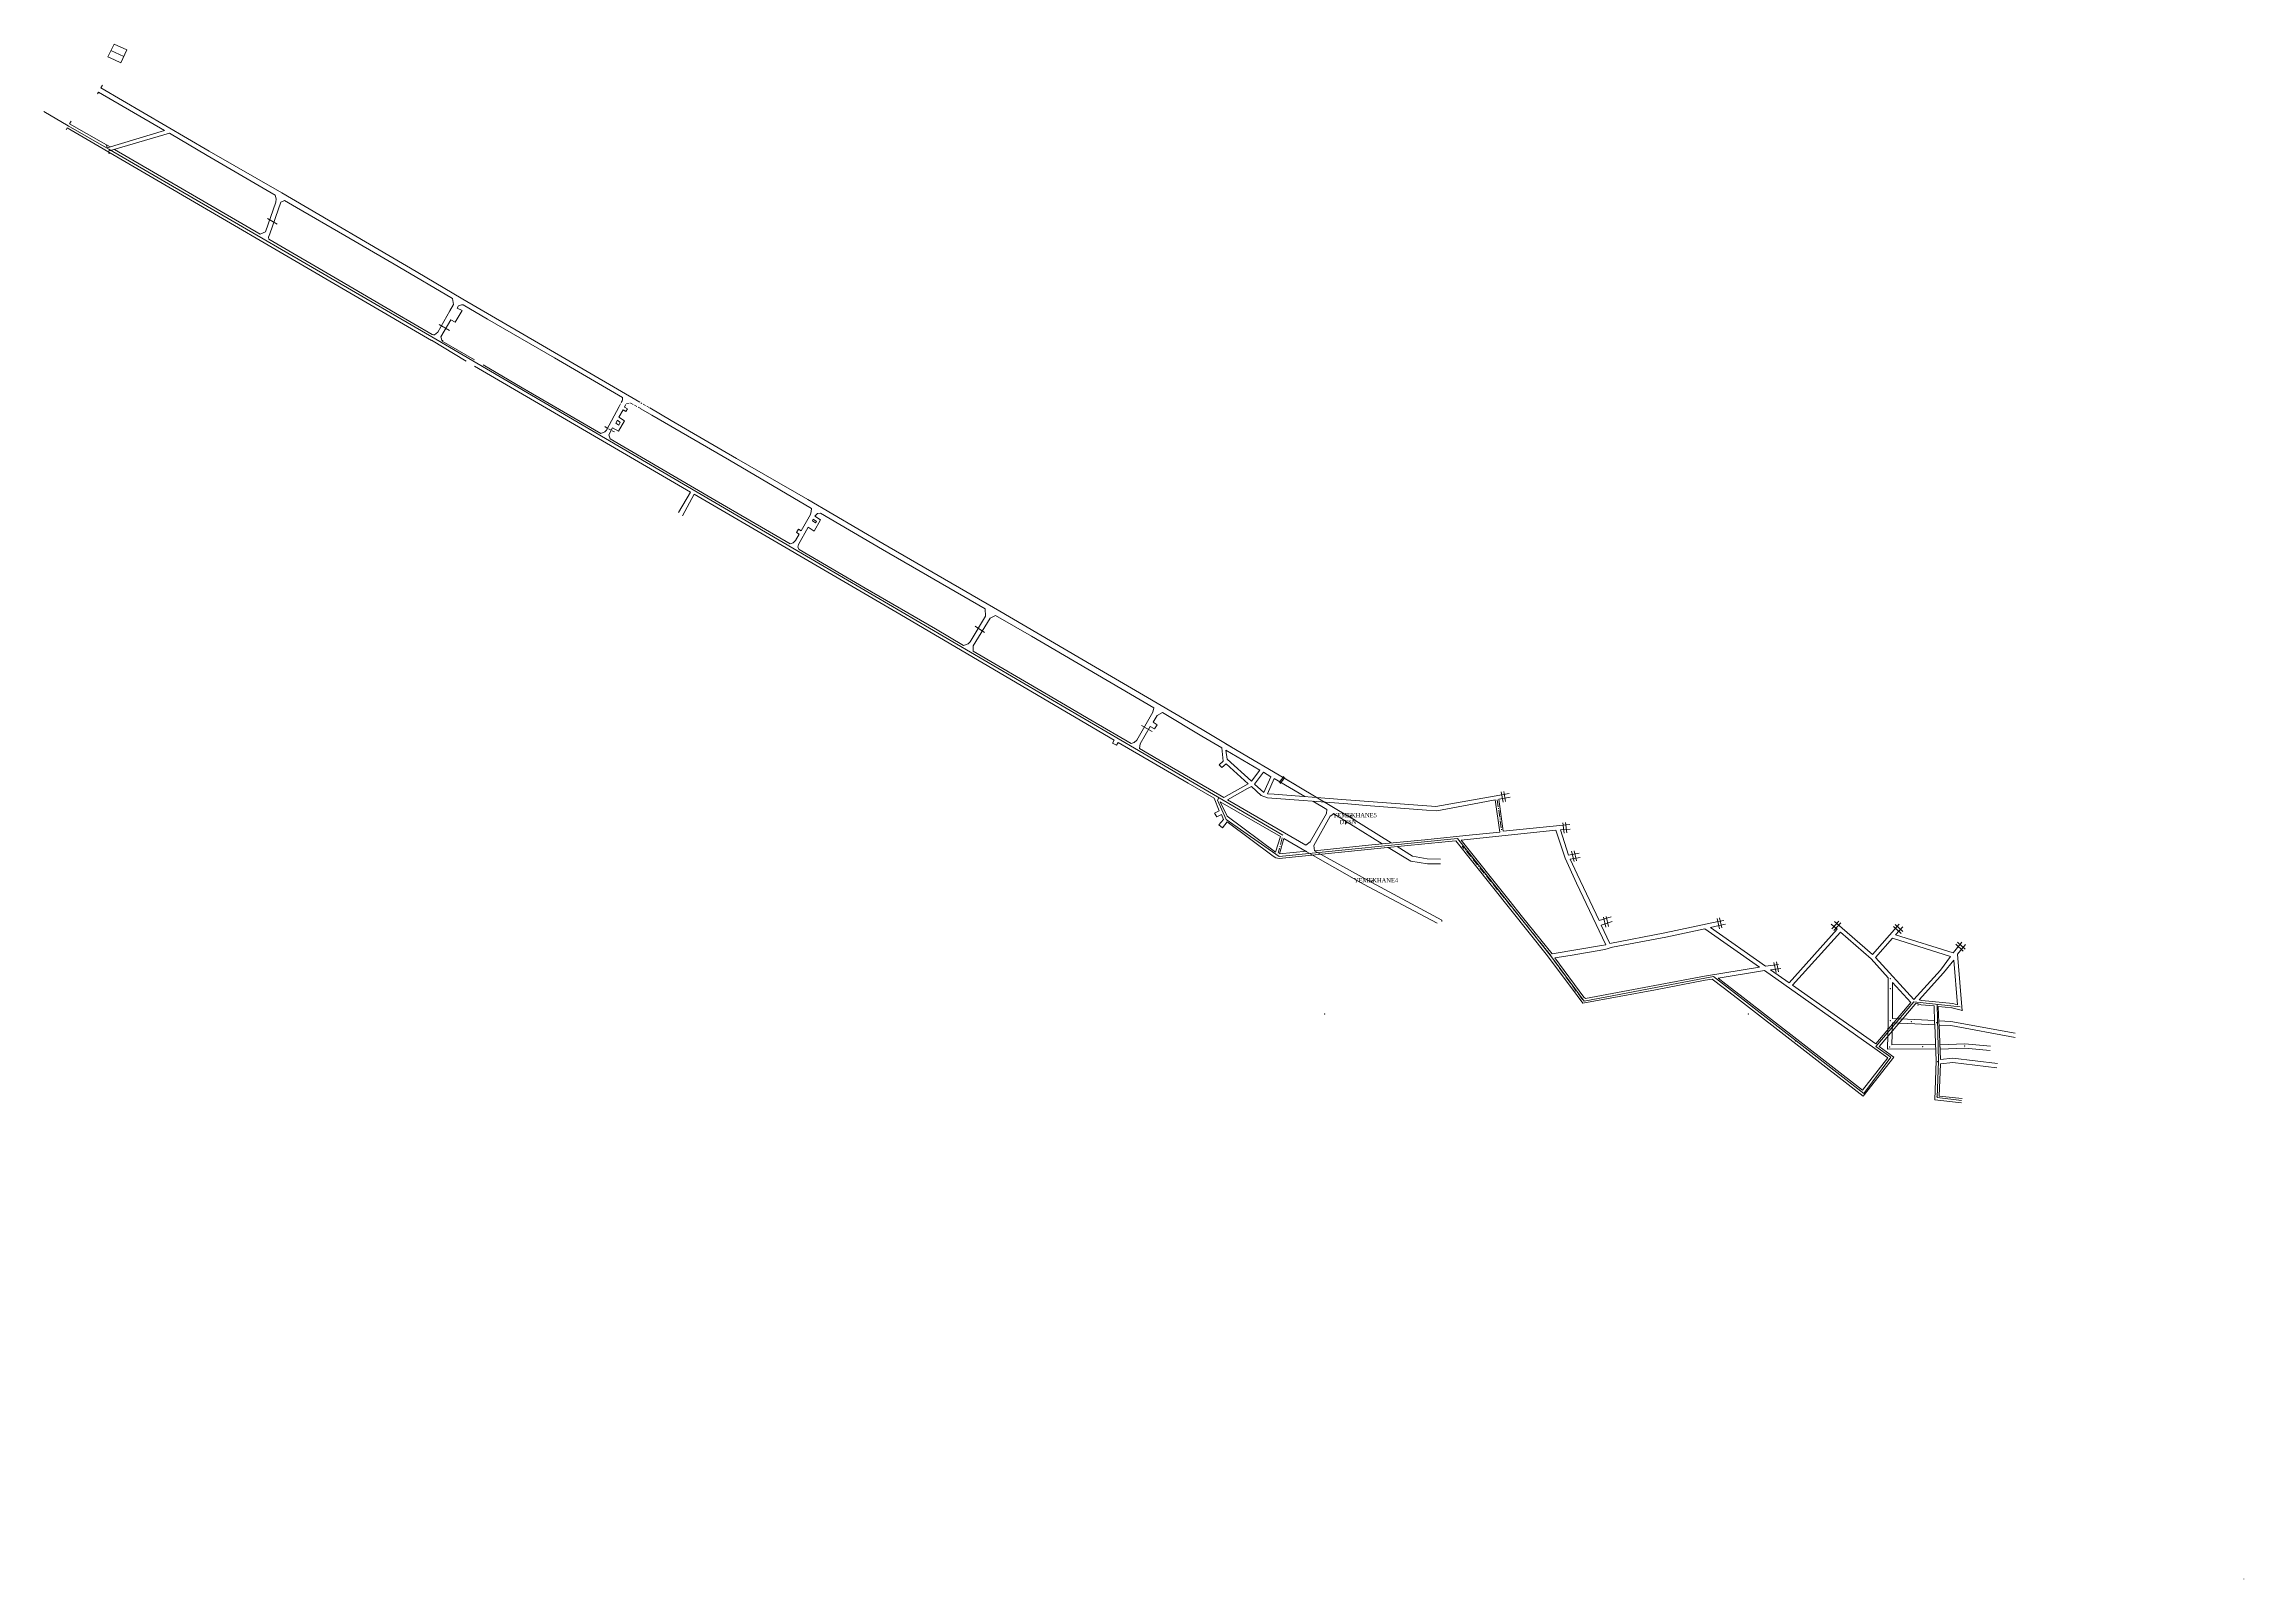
# Model space of a CAD drawing. Header units: millimetres. Extents: x 580294 to 581851, y 4179100 to 4180187.
import ezdxf

# ---------------------------------------------------------------- set-up
doc = ezdxf.new("R2010")
doc.units = ezdxf.units.MM
doc.header["$MEASUREMENT"] = 0
doc.layers.get('0').update_dxf_attribs({"color": 5, "lineweight": 0})
for name, color, linetype, lineweight in [('2016_BACA', 5, 'Continuous', 0), ('BACA', 18, 'Continuous', 0), ('BACA_2016', 18, 'Continuous', 0), ('BC', 18, 'Continuous', 0), ('DESANDRE', 5, 'Continuous', 0), ('GEOFENCE', 2, 'Continuous', 0), ('INIT_COORD', 7, 'Continuous', 0), ('ISARET_KIR', 6, 'Continuous', 0), ('TAS_BACA', 5, 'Continuous', 0)]:
    doc.layers.add(name, color=color, linetype=linetype, lineweight=lineweight)
doc.styles.get("Standard").update_dxf_attribs({"font": 'TIMES.TTF.SHX'})

msp = doc.modelspace()

# ---------------------------------------------------------------- linework, layer by layer
for p, q in [((580339, 4180177.5), (580343.3, 4180186.5)), ((580343.3, 4180186.5), (580352.4, 4180182.5)), ((580343.6, 4180175.4), (580339, 4180177.5)), ((580343.6, 4180175.4), (580348.1, 4180173.2)), ((580348.1, 4180173.2), (580352.4, 4180182.5))]:
    msp.add_line(p, q)
at = {"linetype": 'Continuous'}
for p in [(580575.9, 4179976.5), (581200, 4179500), (581500, 4179500)]:
    msp.add_point(p, dxfattribs=at)
at = {"layer": '2016_BACA', "lineweight": 0}
for p, q in [((581599, 4179517.9), (581598.9, 4179495.2)), ((581599, 4179525.6), (581599, 4179517.9)), ((581602, 4179517.9), (581601.9, 4179496.7)), ((581602, 4179522.3), (581602, 4179517.9)), ((581631.4, 4179505.6), (581631.8, 4179493.8)), ((581634.4, 4179505.3), (581634.8, 4179493.9)), ((581601.9, 4179496.7), (581617.8, 4179496)), ((581601.9, 4179493.7), (581617.8, 4179493)), ((581617.8, 4179496, -27.8), (581631.7, 4179495.3, -27.3)), ((581617.8, 4179493, -27.8), (581631.9, 4179492.3, -27.3)), ((581631.8, 4179493.8), (581631.9, 4179492.3)), ((581634.7, 4179495.1, -27.2), (581643.2, 4179494.7, -26.9)), ((581634.8, 4179493.9), (581634.9, 4179492.1)), ((581598.5, 4179475), (581632.6, 4179475.3)), ((581601.5, 4179478.1), (581632.5, 4179478.3)), ((581635.5, 4179478), (581635.7, 4179478)), ((581635.7, 4179475), (581635.7, 4179475))]:
    msp.add_line(p, q, dxfattribs=at)
at = {"layer": '2016_BACA', "linetype": 'Continuous'}
for p in [(581600.5, 4179524.9, -20), (581600.5, 4179517.9, -22), (581617, 4179508.5, -23.9), (581620.1, 4179506.2, -24.5), (581600.4, 4179495.2, -33), (581615.4, 4179494.6, -34.2), (581633.3, 4179493.9, -28.4), (581600, 4179476.5, -41.6), (581623.3, 4179476.7, -43.3), (581635.7, 4179476.5, -41.8), (581653.1, 4179477.3, -41.7), (581633.9, 4179466.1, -42.7), (581633.5, 4179441.3, -49.9)]:
    msp.add_point(p, dxfattribs=at)
at = {"layer": 'BACA', "color": 5, "lineweight": 0}
for p, q in [((580335, 4180157.4), (580334, 4180155.5)), ((580334, 4180155.5), (580410.6, 4180110.8)), ((580332.3, 4180152.5), (580331.5, 4180151.3)), ((580378.9, 4180125.3), (580332.3, 4180152.5)), ((580310, 4180127.2), (580309.3, 4180125.9)), ((580568, 4179976.7), (580310, 4180127.2)), ((580312.9, 4180131.9), (580311.8, 4180130.1)), ((580311.8, 4180130.1), (580335.9, 4180116.3)), ((580338.5, 4180113.1), (580378.9, 4180125.3)), ((580382.6, 4180123.4), (580339.2, 4180110.6)), ((580409.3, 4180107.6), (580382.6, 4180123.4)), ((580337.9, 4180115), (580338.5, 4180113.1)), ((580343.5, 4180111.9), (580446.6, 4180052)), ((580457.3, 4180079.6), (580409.3, 4180107.6)), ((580410.6, 4180110.8), (580462.1, 4180081.1)), ((580458, 4180077), (580457.3, 4180079.6)), ((580457.8, 4180074.6), (580458, 4180077)), ((580463.9, 4180075.8), (580461.4, 4180074.7)), ((580462.1, 4180081.1), (580557.1, 4180025.5)), ((580472.4, 4180070.9), (580463.9, 4180075.8)), ((580450.5, 4180053.5), (580457.8, 4180074.6)), ((580452, 4180063.1), (580458.7, 4180059)), ((580461.4, 4180074.7), (580453.5, 4180052.1)), ((580506.7, 4180050.9), (580472.4, 4180070.9)), ((580446.6, 4180052), (580450.5, 4180053.5)), ((580453.5, 4180052.1), (580452.7, 4180049.7)), ((580452.7, 4180049.7), (580452.8, 4180048.5)), ((580452.8, 4180048.5), (580502.6, 4180019.3)), ((580544.4, 4180029), (580506.7, 4180050.9)), ((580582.9, 4180006.3), (580544.4, 4180029)), ((580502.6, 4180019.3), (580542.4, 4179996)), ((580557.1, 4180025.5), (580590.2, 4180006)), ((580583.5, 4180002.2), (580580.9, 4179997.7)), ((580582.9, 4180006.3), (580583.5, 4180002.2)), ((580589.7, 4179997.9), (580584.8, 4179989.6)), ((580586.1, 4179999.6), (580589.7, 4179997.9)), ((580589.2, 4180001.9), (580587, 4180001.1)), ((580630.6, 4179982.4), (580590.2, 4180006)), ((580607.7, 4179991.8), (580590.4, 4180001.9)), ((580542.4, 4179996), (580568.4, 4179980.9)), ((580572.4, 4179982.6), (580570.1, 4179980.7)), ((580576.7, 4179990.1), (580572.4, 4179982.6)), ((580573.4, 4179988), (580580.8, 4179983.7)), ((580581.7, 4179991.4), (580574.6, 4179979.2)), ((580580.9, 4179997.7), (580576.7, 4179990.1)), ((580584.8, 4179989.6), (580581.7, 4179991.4)), ((580655, 4179964.4), (580607.7, 4179991.8)), ((580715.3, 4179932.9), (580630.6, 4179982.4)), ((580567.9, 4179976.8), (580592.4, 4179962)), ((580568.4, 4179980.9), (580569.3, 4179980.7)), ((580569.3, 4179980.7), (580570.3, 4179980.7)), ((580574.6, 4179979.2), (580575.6, 4179976.3)), ((580575.6, 4179976.3), (580598.4, 4179963)), ((580598.5, 4179958.4), (580751.3, 4179869.2)), ((580604.5, 4179959.4), (580632.2, 4179943.2)), ((580703.2, 4179936.2), (580655, 4179964.4)), ((580632.2, 4179943.2), (580687.8, 4179910.8)), ((580703.1, 4179934.4), (580703.2, 4179936.2)), ((580691.8, 4179913.2), (580700.8, 4179930)), ((580698.4, 4179918.2), (580699.5, 4179920.3)), ((580699.5, 4179920.3), (580701.5, 4179918.7)), ((580703.7, 4179927.5), (580700.5, 4179922.3)), ((580700.5, 4179922.3), (580704.5, 4179919.7)), ((580700.8, 4179930, -14.1), (580701.7, 4179931.8, -14.2)), ((580702.2, 4179932.7, -14.1), (580702.8, 4179933.9, -14.2)), ((580702.8, 4179933.9), (580703.1, 4179934.4)), ((580705.5, 4179926.5), (580703.7, 4179927.5)), ((580704.5, 4179929.6, -14.1), (580705.5, 4179931.4, -14.2)), ((580704.5, 4179929.6), (580704.5, 4179929.5)), ((580704.5, 4179929.5), (580706.7, 4179928.2)), ((580706.7, 4179928.2), (580705.5, 4179926.5)), ((580705.9, 4179932, -14.1), (580707.9, 4179932.2, -14.2)), ((580708.9, 4179932.3, -14.1), (580709, 4179932.3, -14.2)), ((580709, 4179932.3, -14.1), (580710.7, 4179931.4, -14.2)), ((580711.6, 4179930.9, -14.1), (580713.3, 4179929.9, -14.2)), ((580714.2, 4179929.4, -14.1), (580716, 4179928.5, -14.2)), ((580716.8, 4179932.1, -14.1), (580716, 4179932.6, -14.2)), ((580724, 4179923.7), (580716.2, 4179928.4)), ((580719.4, 4179930.7, -14.1), (580717.7, 4179931.6, -14.2)), ((580722, 4179929.2, -14.1), (580720.3, 4179930.2, -14.2)), ((580737.6, 4179920.1), (580722.4, 4179929)), ((580778.9, 4179891.9), (580724, 4179923.7)), ((580783.9, 4179893.2), (580737.6, 4179920.1)), ((580687.8, 4179910.8), (580690.6, 4179911.9)), ((580690.6, 4179911.9), (580691.8, 4179913.2)), ((580690.7, 4179915.7, -14.1), (580692.4, 4179914.7, -14.2)), ((580693.3, 4179914.2, -14.1), (580695.1, 4179913.3, -14.2)), ((580696.1, 4179914.9), (580693.5, 4179909.8)), ((580693.5, 4179909.8), (580694.4, 4179907.1)), ((580694.4, 4179907.1), (580766.7, 4179864.8)), ((580695.9, 4179912.8, -14.1), (580697.5, 4179911.9, -14.2)), ((580700.4, 4179912.6), (580696.1, 4179914.9)), ((580700.5, 4179916.7), (580698.4, 4179918.2)), ((580704.5, 4179919.7), (580700.4, 4179912.6)), ((580701.5, 4179918.7), (580700.5, 4179916.7)), ((580837, 4179857.8), (580778.9, 4179891.9)), ((580834.2, 4179864.1), (580783.9, 4179893.2)), ((580751.3, 4179869.2), (580742.7, 4179854.8)), ((580745.7, 4179852.6), (580753.8, 4179867.8)), ((580753.8, 4179867.8), (580896.6, 4179784.5)), ((580766.7, 4179864.8), (580821.8, 4179832.7)), ((580887.3, 4179833), (580834.2, 4179864.1)), ((580836.7, 4179855.7), (580837, 4179857.8)), ((580826.3, 4179840.8), (580827.7, 4179843.1)), ((580834.5, 4179844.5), (580827.7, 4179832.3)), ((580827.7, 4179843.1), (580829.5, 4179842)), ((580829.5, 4179842), (580836.2, 4179853.6)), ((580838.9, 4179841.6), (580834.5, 4179844.5)), ((580836.2, 4179853.6), (580836.7, 4179855.7)), ((580838.2, 4179850.2), (580837.6, 4179849)), ((580837.6, 4179849), (580839.8, 4179847.5)), ((580840.4, 4179848.6), (580838.2, 4179850.2)), ((580843.2, 4179849.7), (580838.9, 4179841.6)), ((580841.2, 4179854.3), (580839.2, 4179852.3)), ((580839.2, 4179852.3), (580843.2, 4179849.7)), ((580839.8, 4179847.5), (580840.4, 4179848.6)), ((580843.3, 4179854.5), (580841.2, 4179854.3)), ((580887.1, 4179828.8), (580843.3, 4179854.5)), ((580821.8, 4179832.7), (580823.9, 4179833.4)), ((580823.9, 4179833.4), (580825.6, 4179835)), ((580825.6, 4179835), (580828.1, 4179839.6)), ((580828.1, 4179839.6), (580826.3, 4179840.8)), ((580827.7, 4179832.3), (580827.2, 4179830.4)), ((580827.2, 4179830.4), (580828.1, 4179828.8)), ((580828.1, 4179828.8), (580875, 4179801.4)), ((580959.8, 4179786.7), (580887.1, 4179828.8)), ((580970.1, 4179785.1), (580887.3, 4179833)), ((580875, 4179801.4), (580924.7, 4179772.6)), ((580896.6, 4179784.5), (581051.2, 4179693.8)), ((580949.1, 4179763.3), (580960, 4179781.6)), ((580963.4, 4179780.1), (580951.3, 4179760.5)), ((580960, 4179781.6), (580959.8, 4179786.7)), ((580967.1, 4179782.1), (580963.4, 4179780.1)), ((580992.5, 4179767.3), (580967.1, 4179782.1)), ((581006.1, 4179764.1), (580970.1, 4179785.1)), ((580924.7, 4179772.6), (580944.6, 4179760.8)), ((580952.8, 4179774.4), (580959.3, 4179769.9)), ((581079.2, 4179716.7), (580992.5, 4179767.3)), ((580944.6, 4179760.8), (580947.7, 4179761.9)), ((580947.7, 4179761.9), (580949.1, 4179763.3)), ((580951.3, 4179760.5), (580951.3, 4179756.7)), ((580951.3, 4179756.7), (581003.1, 4179726.5)), ((581037.8, 4179745.4), (581006.1, 4179764.1)), ((581071.8, 4179725.7), (581037.8, 4179745.4)), ((581003.1, 4179726.5), (581035.5, 4179707.4)), ((581113.3, 4179701.3), (581071.8, 4179725.7)), ((581035.5, 4179707.4), (581063.2, 4179691.4)), ((581067.1, 4179693.8), (581078.5, 4179713.5)), ((581069.5, 4179691.1), (581076.7, 4179703.5)), ((581070.4, 4179704.1), (581077.9, 4179699.8)), ((581076.7, 4179703.5), (581079.7, 4179701.8)), ((581078.5, 4179713.5), (581079.2, 4179716.7)), ((581078.7, 4179706.4), (581081.5, 4179711.3)), ((581081.6, 4179704.6), (581078.7, 4179706.4)), ((581079.7, 4179701.8), (581081.6, 4179704.6)), ((581081.5, 4179711.3), (581085.4, 4179713.3)), ((581085.4, 4179713.3), (581113.2, 4179696.7)), ((581051.2, 4179693.8), (581050, 4179691.6)), ((581050, 4179691.6), (581052.7, 4179690.2)), ((581052.7, 4179690.2), (581053.9, 4179692.2)), ((581053.9, 4179692.2), (581103.5, 4179663.3)), ((581063.2, 4179691.4), (581065.2, 4179692)), ((581065.2, 4179692), (581067.1, 4179693.8)), ((581069.1, 4179687.9), (581069.5, 4179691.1)), ((581082.8, 4179679.9), (581069.1, 4179687.9)), ((581113.2, 4179696.7), (581127.2, 4179688.4)), ((581134.7, 4179688.5), (581113.3, 4179701.3)), ((581127.2, 4179688.4), (581128.2, 4179679)), ((581130.1, 4179686.7), (581131.2, 4179680.2)), ((581154.2, 4179672.5), (581130.1, 4179686.7)), ((581118.6, 4179659), (581082.8, 4179679.9)), ((581128.2, 4179679), (581125.4, 4179676.2)), ((581125.4, 4179676.2), (581127.4, 4179674.4)), ((581127.4, 4179674.4), (581130.3, 4179677.1)), ((581130.3, 4179677.1), (581146, 4179662.9)), ((581131.2, 4179680.2), (581148.2, 4179664.8)), ((581162.1, 4179667.9), (581156.9, 4179671)), ((581103.5, 4179663.3), (581121.8, 4179652.7)), ((581128.8, 4179653.1), (581118.6, 4179659)), ((581148.2, 4179660.9), (581155.2, 4179654.6)), ((581150.5, 4179662.7), (581157, 4179656.8)), ((581157, 4179656.8), (581162.1, 4179667.9)), ((581159.7, 4179655.8), (581164.3, 4179666.6)), ((581164.3, 4179655.6), (581159.7, 4179655.8)), ((581164.3, 4179666.6), (581186, 4179653.8)), ((581212.2, 4179651.8), (581164.3, 4179655.6)), ((581167.8, 4179663.9), (581171.1, 4179668.1)), ((581168.6, 4179663.1), (581171.9, 4179667.3)), ((581121.8, 4179652.7), (581125.5, 4179643.7)), ((581125.5, 4179643.7), (581122.2, 4179642.1)), ((581122.2, 4179642.1), (581123.8, 4179639.4)), ((581123.8, 4179639.4), (581127, 4179641.1)), ((581126.2, 4179650.1), (581131, 4179640)), ((581168.8, 4179625.6), (581126.2, 4179650.1)), ((581127, 4179641.1), (581128.6, 4179637.7)), ((581131, 4179640), (581165.3, 4179614.4)), ((581152.2, 4179639.4), (581131.4, 4179651.5)), ((581155.2, 4179654.6), (581159.6, 4179653)), ((581159.6, 4179653), (581216.4, 4179648.7)), ((581278.8, 4179646.7), (581212.2, 4179651.8)), ((581216.4, 4179648.7), (581229.4, 4179647.6)), ((581229.4, 4179647.6), (581272.2, 4179644.2)), ((581272.2, 4179644.2), (581279.6, 4179643.7)), ((581309.7, 4179649.5), (581320.8, 4179651.6)), ((581320.8, 4179651.6), (581324, 4179628.6)), ((581326.4, 4179629.3), (581323.3, 4179651.9)), ((581128.6, 4179637.7), (581125.2, 4179633.9)), ((581125.2, 4179633.9), (581127.8, 4179631.8)), ((581127.8, 4179631.8), (581131.1, 4179636)), ((581131.1, 4179636), (581163.6, 4179611.6)), ((581186.7, 4179619.4), (581152.2, 4179639.4)), ((581165.3, 4179614.4), (581168.8, 4179625.6)), ((581366.9, 4179630.2), (581373.8, 4179630.8)), ((581163.6, 4179611.6), (581165.6, 4179610.4)), ((581165.6, 4179610.4), (581167.8, 4179610)), ((581167.8, 4179610), (581242.1, 4179617.5)), ((581171.3, 4179624.1), (581168.2, 4179613.2)), ((581168.2, 4179613.2), (581187.5, 4179615.1)), ((581187.1, 4179615), (581171.3, 4179624.1)), ((581233.4, 4179619.7), (581192.9, 4179615.5)), ((581402.8, 4179568.6), (581394.3, 4179566.2)), ((581395.8, 4179562.9), (581403.6, 4179565.4)), ((581515.7, 4179531.2), (581516.4, 4179531.3)), ((581469.4, 4179523.8), (581474.4, 4179524.6))]:
    msp.add_line(p, q, dxfattribs=at)
at = {"layer": 'BACA', "lineweight": 0}
for p, q in [((580335.9, 4180116.3), (580340.5, 4180113.7)), ((580339.2, 4180110.6), (580339.8, 4180108.8)), ((580587, 4180001.1), (580586.1, 4179999.6)), ((580590.4, 4180001.9), (580589.2, 4180001.9)), ((580572.4, 4179982.6), (580570.1, 4179980.7)), ((580576.7, 4179990.1), (580572.4, 4179982.6)), ((581201.3, 4179641.8), (581189.9, 4179621.8)), ((581191.7, 4179650.5), (581201.6, 4179644.7)), ((581192.5, 4179619.2), (581204.1, 4179640)), ((581201.6, 4179644.7), (581201.3, 4179641.8)), ((581204.1, 4179640), (581206.7, 4179641.5)), ((581206.7, 4179641.5), (581240.9, 4179620.4)), ((581189.9, 4179621.8), (581186.7, 4179619.4)), ((581227.5, 4179591.8), (581187.1, 4179615)), ((581192.9, 4179615.5), (581192.5, 4179619.2)), ((581233.5, 4179593), (581192.9, 4179615.5)), ((581245.1, 4179617.8), (581261.1, 4179608)), ((581262.3, 4179611.6), (581251.4, 4179618.4)), ((581272.7, 4179609.7), (581262.3, 4179611.6)), ((581282.1, 4179609.6), (581272.7, 4179609.7)), ((581370.2, 4179610.3), (581378.3, 4179592.6)), ((581378.8, 4179598.8), (581373.9, 4179609.6)), ((581261.1, 4179608), (581272.8, 4179606.2)), ((581272.8, 4179606.2), (581282.1, 4179606.3)), ((581394.3, 4179566.2), (581378.8, 4179598.8)), ((581279.8, 4179564.3), (581227.5, 4179591.8)), ((581283, 4179566.3), (581233.5, 4179593)), ((581378.3, 4179592.6), (581399.1, 4179548.8)), ((581283, 4179565.3), (581283, 4179566.3)), ((581402, 4179549.9), (581395.8, 4179562.9)), ((581440.9, 4179557.3), (581478.7, 4179565.4)), ((581473.2, 4179561.2), (581479.3, 4179562.5)), ((581478.7, 4179565.4), (581482.5, 4179566.2)), ((581479.3, 4179562.5), (581483.8, 4179563.4)), ((581558.5, 4179563.6), (581562.9, 4179559.9)), ((581561, 4179565.5), (581587.9, 4179542.1)), ((581587.9, 4179542.1), (581606.8, 4179563.6)), ((581402, 4179549.9), (581440.9, 4179557.3)), ((581403.8, 4179547.2), (581441.5, 4179554.3)), ((581441.5, 4179554.3), (581469.2, 4179560.3)), ((581507.9, 4179533), (581469.2, 4179560.3)), ((581512.1, 4179533.7), (581473.2, 4179561.2)), ((581565.1, 4179557.9), (581586.9, 4179538.9)), ((581590, 4179540), (581601.9, 4179553.5, -14.3)), ((581604.1, 4179556, -13.9), (581609.3, 4179561.7)), ((581586.9, 4179538.9), (581599, 4179525.6)), ((581590, 4179540), (581617, 4179510.2)), ((581617, 4179510.2), (581635.9, 4179531)), ((581474.4, 4179524.6), (581482.1, 4179518.7)), ((581478.5, 4179525.3), (581484, 4179521.1)), ((581482.1, 4179518.7), (581492.2, 4179510.8)), ((581484, 4179521.1), (581494.1, 4179513.2)), ((581602, 4179522.3), (581615, 4179508)), ((581620.8, 4179509.9), (581638.1, 4179529)), ((581618.1, 4179507), (581618.7, 4179507.6)), ((581598.9, 4179495.2), (581598.5, 4179475)), ((581601.9, 4179493.7), (581601.5, 4179478.1)), ((581631.9, 4179492.3), (581633, 4179466.8)), ((581634.9, 4179492.1, -27.2), (581643.2, 4179491.7, -26.9)), ((581634.9, 4179492.1), (581636, 4179467.8)), ((581643.2, 4179494.7, -26.9), (581688.9, 4179486.3, -28.6)), ((581643.2, 4179491.7, -26.9), (581688.9, 4179483.3, -28.6)), ((581635.7, 4179478), (581653.1, 4179478.8)), ((581635.7, 4179475), (581653.1, 4179475.8)), ((581636, 4179467.8), (581644.8, 4179468.6)), ((581644.8, 4179468.6), (581676.3, 4179464.9)), ((581653.1, 4179478.8), (581671.4, 4179477.1)), ((581653.1, 4179475.8), (581671.1, 4179474.1)), ((581633, 4179466.8), (581632, 4179439.1)), ((581636, 4179464.7), (581635.1, 4179441.8)), ((581636, 4179464.7), (581644.7, 4179465.6)), ((581644.7, 4179465.6), (581675.9, 4179461.9)), ((581632, 4179439.1), (581650.9, 4179437.1)), ((581635.1, 4179441.8), (581651.2, 4179440.1))]:
    msp.add_line(p, q, dxfattribs=at)
at = {"layer": 'BACA', "color": 5, "lineweight": 0}
msp.add_polyline3d([(581130.2, 4179691.1, 0), (581179.9, 4179661.9, 0), (581169.5, 4179668, 0), (581217.4, 4179639.6, 0)], dxfattribs=at)
at = {"layer": 'BACA', "lineweight": 0}
msp.add_polyline3d([(581247.2, 4179621, 0), (581217.2, 4179639.7, 0), (581221.6, 4179637.3, 0)], dxfattribs=at)
at = {"layer": 'BACA', "linetype": 'Continuous'}
msp.add_point((581533.4, 4179480.8, -20.4), dxfattribs=at)
at = {"layer": 'BACA_2016', "lineweight": 0}
for p, q in [((581148.2, 4179664.8), (581154.2, 4179672.5)), ((581156.9, 4179671), (581150.5, 4179662.7)), ((581128.8, 4179653.1), (581146, 4179662.9))]:
    msp.add_line(p, q, dxfattribs=at)
msp.add_polyline3d([(581148.2, 4179660.9, 0), (581145.6, 4179659.5, 0), (581131.4, 4179651.5, 0)], dxfattribs=at)
at = {"layer": 'BC', "lineweight": 0}
for p, q in [((581601.9, 4179553.5, -14.3), (581643.1, 4179540.6, -12.6)), ((581604.1, 4179556, -13.9), (581645, 4179543.2)), ((581651, 4179550.8), (581646.1, 4179544.6)), ((581653.6, 4179549.1), (581648.1, 4179542.3)), ((581643.1, 4179540.6, -12.6), (581635.9, 4179531)), ((581645.4, 4179538.1), (581638.1, 4179529)), ((581646.1, 4179544.6), (581645, 4179543.2)), ((581618.7, 4179507.6), (581622.3, 4179506.5)), ((581620.8, 4179509.9), (581622.7, 4179509.5)), ((581622.3, 4179506.5), (581631.4, 4179505.6)), ((581622.7, 4179509.5), (581644.7, 4179507.3)), ((581634.4, 4179505.3), (581644.1, 4179504.4)), ((581644.7, 4179507.3, -26.8), (581648, 4179506.3))]:
    msp.add_line(p, q, dxfattribs=at)
at = {"layer": 'DESANDRE', "lineweight": 0}
for p, q in [((581218.8, 4179640.7, -14.1), (581217.9, 4179639.5, -14.2)), ((581322.3, 4179651.6, -14.1), (581323, 4179646.6, -14.2)), ((581323.2, 4179645.6, -14.1), (581323.2, 4179645.1, -14.2)), ((581323.4, 4179644.1, -14.1), (581324.1, 4179639.2, -14.2)), ((581170, 4179624.6, -14.1), (581168.8, 4179619.8, -14.2)), ((581215.9, 4179635.8, -14.1), (581214.6, 4179634.2, -14.2)), ((581324.2, 4179638.2, -14.1), (581324.3, 4179637.7, -14.2)), ((581324.4, 4179636.7, -14.1), (581325.1, 4179631.8, -14.2)), ((581325.2, 4179630.8, -14.1), (581325.3, 4179630.3, -14.2)), ((581325.4, 4179629.3, -14.1), (581325.4, 4179629.3, -14.2)), ((581168.1, 4179617.4, -14.1), (581167.2, 4179613.8, -14.2)), ((581168.5, 4179618.8, -14.1), (581168.4, 4179618.3, -14.2)), ((581298.8, 4179617.1, -14.1), (581297.5, 4179618.7, -14.2)), ((581299.8, 4179615.9, -14.1), (581299.5, 4179616.3, -14.2)), ((581303.6, 4179611.3, -14.1), (581300.4, 4179615.1, -14.2)), ((581304.5, 4179610.1, -14.1), (581304.2, 4179610.5, -14.2)), ((581308.3, 4179605.4, -14.1), (581305.1, 4179609.3, -14.2)), ((581234, 4179594.6, -14.1), (581232.9, 4179593.3, -14.2)), ((581309.2, 4179604.3, -14.1), (581308.9, 4179604.6, -14.2)), ((581313, 4179599.6, -14.1), (581309.9, 4179603.5, -14.2)), ((581314, 4179598.4, -14.1), (581313.6, 4179598.8, -14.2)), ((581317.7, 4179593.8, -14.1), (581314.6, 4179597.7, -14.2)), ((581318.7, 4179592.6, -14.1), (581318.4, 4179593, -14.2)), ((581322.5, 4179587.9, -14.1), (581319.3, 4179591.8, -14.2)), ((581323.4, 4179586.8, -14.1), (581323.1, 4179587.2, -14.2)), ((581327.2, 4179582.1, -14.1), (581324, 4179586, -14.2)), ((581328.1, 4179580.9, -14.1), (581327.8, 4179581.3, -14.2)), ((581331.9, 4179576.3, -14.1), (581328.7, 4179580.2, -14.2)), ((581332.8, 4179575.1, -14.1), (581332.5, 4179575.5, -14.2)), ((581336.6, 4179570.5, -14.1), (581333.5, 4179574.3, -14.2)), ((581337.6, 4179569.3, -14.1), (581337.2, 4179569.7, -14.2)), ((581341.3, 4179564.6, -14.1), (581338.2, 4179568.5, -14.2)), ((581342.3, 4179563.5, -14.1), (581342, 4179563.9, -14.2)), ((581346.1, 4179558.8, -14.1), (581342.9, 4179562.7, -14.2)), ((581347, 4179557.6, -14.1), (581346.7, 4179558, -14.2)), ((581350.8, 4179553, -14.1), (581347.6, 4179556.9, -14.2)), ((581351.7, 4179551.8, -14.1), (581351.4, 4179552.2, -14.2)), ((581355.5, 4179547.2, -14.1), (581352.4, 4179551, -14.2)), ((581356.4, 4179546, -14.1), (581356.1, 4179546.4, -14.2)), ((581360.2, 4179541.3, -14.1), (581357.1, 4179545.2, -14.2)), ((581364.9, 4179534.4, -14.1), (581362.3, 4179538, -14.2)), ((581365.8, 4179533.2, -14.1), (581365.5, 4179533.6, -14.2)), ((581369.4, 4179528.3, -14.1), (581366.4, 4179532.4, -14.2)), ((581370.3, 4179527.1, -14.1), (581370, 4179527.5, -14.2)), ((581373.8, 4179522.3, -14.1), (581370.8, 4179526.3, -14.2)), ((581374.7, 4179521.1, -14.1), (581374.4, 4179521.5, -14.2)), ((581378.2, 4179516.2, -14.1), (581375.3, 4179520.3, -14.2)), ((581379.1, 4179515, -14.1), (581378.8, 4179515.4, -14.2)), ((581382.6, 4179510.2, -14.1), (581379.7, 4179514.2, -14.2))]:
    msp.add_line(p, q, dxfattribs=at)
at = {"layer": 'GEOFENCE'}
for p, q in [((580341.1, 4180182), (580350.2, 4180177.8)), ((580310.9, 4180128.6), (580293.7, 4180138.8)), ((580310.9, 4180128.6), (580339.6, 4180112.2)), ((580339.6, 4180112.2), (580571, 4179977.5)), ((580571, 4179977.5), (580823.7, 4179829.7)), ((580823.7, 4179829.7), (581065.5, 4179688.1)), ((581065.5, 4179688.1), (581170.4, 4179626.4)), ((581124.3, 4179651.3), (581125.2, 4179653)), ((581124.3, 4179651.3), (581130.4, 4179637.6)), ((581130.4, 4179637.6), (581167.8, 4179611.3)), ((581167.8, 4179611.3), (581294, 4179624.1)), ((581294, 4179624.1), (581360.6, 4179540.4)), ((581360.6, 4179540.4), (581383.8, 4179508.9)), ((581383.8, 4179508.9), (581475.2, 4179526.4)), ((581475.2, 4179526.4), (581581.6, 4179443.7)), ((581590.2, 4179477), (581617, 4179508.5, -23.9)), ((581617, 4179508.5, -23.9), (581649.9, 4179504.9)), ((581633.5, 4179506.7, -12), (581634.6, 4179466.5)), ((581581.6, 4179443.7), (581600.8, 4179469.4)), ((581600.8, 4179469.4), (581590.2, 4179477)), ((581634.6, 4179466.5), (581633.7, 4179440.7)), ((581633.7, 4179440.7), (581650.9, 4179438.6))]:
    msp.add_line(p, q, dxfattribs=at)
at = {"layer": 'INIT_COORD'}
msp.add_point((580310.9, 4180128.6), dxfattribs=at)
at = {"layer": 'ISARET_KIR', "lineweight": 0}
msp.add_circle((581850.7, 4179100), 0.02, dxfattribs=at)
at = {"layer": 'TAS_BACA', "color": 5, "lineweight": 0}
for p, q in [((581330.7, 4179655.9), (581278.8, 4179646.7)), ((581279.6, 4179643.7), (581309.7, 4179649.5)), ((581323.3, 4179651.9), (581331.3, 4179653.4)), ((581300.1, 4179626.3), (581271.1, 4179623.3)), ((581296.7, 4179622.9), (581325.6, 4179626)), ((581324, 4179628.6), (581300.1, 4179626.3)), ((581325.6, 4179626), (581363.6, 4179630)), ((581373.7, 4179634), (581326.4, 4179629.3)), ((581363.6, 4179630), (581370.2, 4179610.3)), ((581372.6, 4179612.4), (581366.9, 4179630.2)), ((581271.1, 4179623.3), (581233.4, 4179619.7)), ((581242.1, 4179617.5), (581285.5, 4179621.7)), ((581285.5, 4179621.7), (581292.9, 4179622.5)), ((581380.3, 4179613.7), (581372.6, 4179612.4)), ((581373.9, 4179609.6), (581381, 4179610.7)), ((581468.9, 4179526.7), (581507.9, 4179533)), ((581512.1, 4179533.7), (581515.9, 4179534.3)), ((581515.9, 4179534.3), (581521.3, 4179535)), ((581516.4, 4179531.3), (581523, 4179532.2)), ((581382.8, 4179507.5), (581434.3, 4179517)), ((581384.8, 4179510.9), (581433.8, 4179520)), ((581433.8, 4179520), (581468.9, 4179526.7)), ((581434.3, 4179517), (581469.4, 4179523.8)), ((581478.5, 4179525.3), (581511.4, 4179530.6))]:
    msp.add_line(p, q, dxfattribs=at)
at = {"layer": 'TAS_BACA', "lineweight": 0}
for p, q in [((581325.1, 4179657.2, -14.1), (581326.4, 4179649.9, -14.2)), ((581326.9, 4179657.5, -14.1), (581328.2, 4179650.3, -14.2)), ((581368.7, 4179635.3, -14.1), (581369.6, 4179628, -14.2)), ((581370.6, 4179635.5, -14.1), (581371.5, 4179628.2, -14.2)), ((581374.9, 4179615.1, -14.1), (581376.6, 4179607.9, -14.2)), ((581376.7, 4179615.5, -14.1), (581378.4, 4179608.4, -14.2)), ((581397.5, 4179568.4, -14.1), (581399.2, 4179561.3, -14.2)), ((581399.3, 4179568.9, -14.1), (581401, 4179561.8, -14.2)), ((581477.8, 4179567.5, -14.1), (581479.5, 4179560.3, -14.2)), ((581479.6, 4179567.9, -14.1), (581481.3, 4179560.8, -14.2)), ((581559.1, 4179560.3, -14.1), (581564.1, 4179565.6, -14.2)), ((581560.5, 4179559, -14.1), (581565.5, 4179564.4, -14.2)), ((581602.7, 4179561.9, -14.1), (581608.1, 4179556.9, -14.2)), ((581603.9, 4179563.3, -14.1), (581609.3, 4179558.3, -14.2)), ((581528.8, 4179522), (581562.9, 4179559.9)), ((581531.2, 4179520.3), (581565.1, 4179557.9)), ((581646.7, 4179549.3, -14.1), (581652.1, 4179544.3, -14.2)), ((581648, 4179550.7, -14.1), (581653.4, 4179545.7, -14.2)), ((581528.8, 4179522), (581515.7, 4179531.2)), ((581518, 4179536.4, -14.1), (581519.6, 4179529.3, -14.2)), ((581519.8, 4179536.9, -14.1), (581521.4, 4179529.7, -14.2)), ((581645.4, 4179538.1), (581648, 4179506.3)), ((581648.1, 4179542.3), (581651.3, 4179502.2)), ((581589.5, 4179475.5), (581511.4, 4179530.6)), ((581590.1, 4179478.8), (581531.2, 4179520.3)), ((581492.2, 4179510.8), (581581.3, 4179441.8)), ((581494.1, 4179513.2), (581580.8, 4179446)), ((581590.1, 4179478.8), (581615, 4179508)), ((581592.6, 4179477), (581618.1, 4179507)), ((581643.9, 4179504.4, -25.3), (581651.5, 4179502.3, -24.8)), ((581580.8, 4179446), (581598.6, 4179468.8)), ((581581.3, 4179441.8), (581602.9, 4179469.4)), ((581598.6, 4179468.8), (581589.5, 4179475.5)), ((581602.9, 4179469.4), (581592.6, 4179477))]:
    msp.add_line(p, q, dxfattribs=at)
at = {"layer": 'TAS_BACA', "color": 5, "lineweight": 0}
for points in [[(581292.9, 4179622.5, 0), (581357.7, 4179541.1, 0), (581378.7, 4179513, 0), (581382.8, 4179507.5, 0)], [(581399.1, 4179548.9, 0), (581396, 4179548.3, 0), (581361, 4179542.5, 0), (581340.2, 4179568.4, 0), (581330.4, 4179580.8, 0), (581296.7, 4179622.9, 0)], [(581384.8, 4179510.9, 0), (581383.5, 4179511.9, 0), (581363.1, 4179539.6, 0), (581373.9, 4179541.3, 0), (581398.3, 4179545.5, 0), (581403.8, 4179547.2, 0)]]:
    msp.add_polyline3d(points, dxfattribs=at)

# ---------------------------------------------------------------- texts
at = {"layer": 'DESANDRE', "linetype": 'Continuous'}
for s, p in [('YEMEKHANE5', (581205.7, 4179639.2)), ('DESN', (581210.6, 4179634.3)), ('YEMEKHANE4', (581220.8, 4179593.1))]:
    msp.add_text(s, height=3, dxfattribs=at).set_placement(p)

doc.saveas('drawing.dxf')
